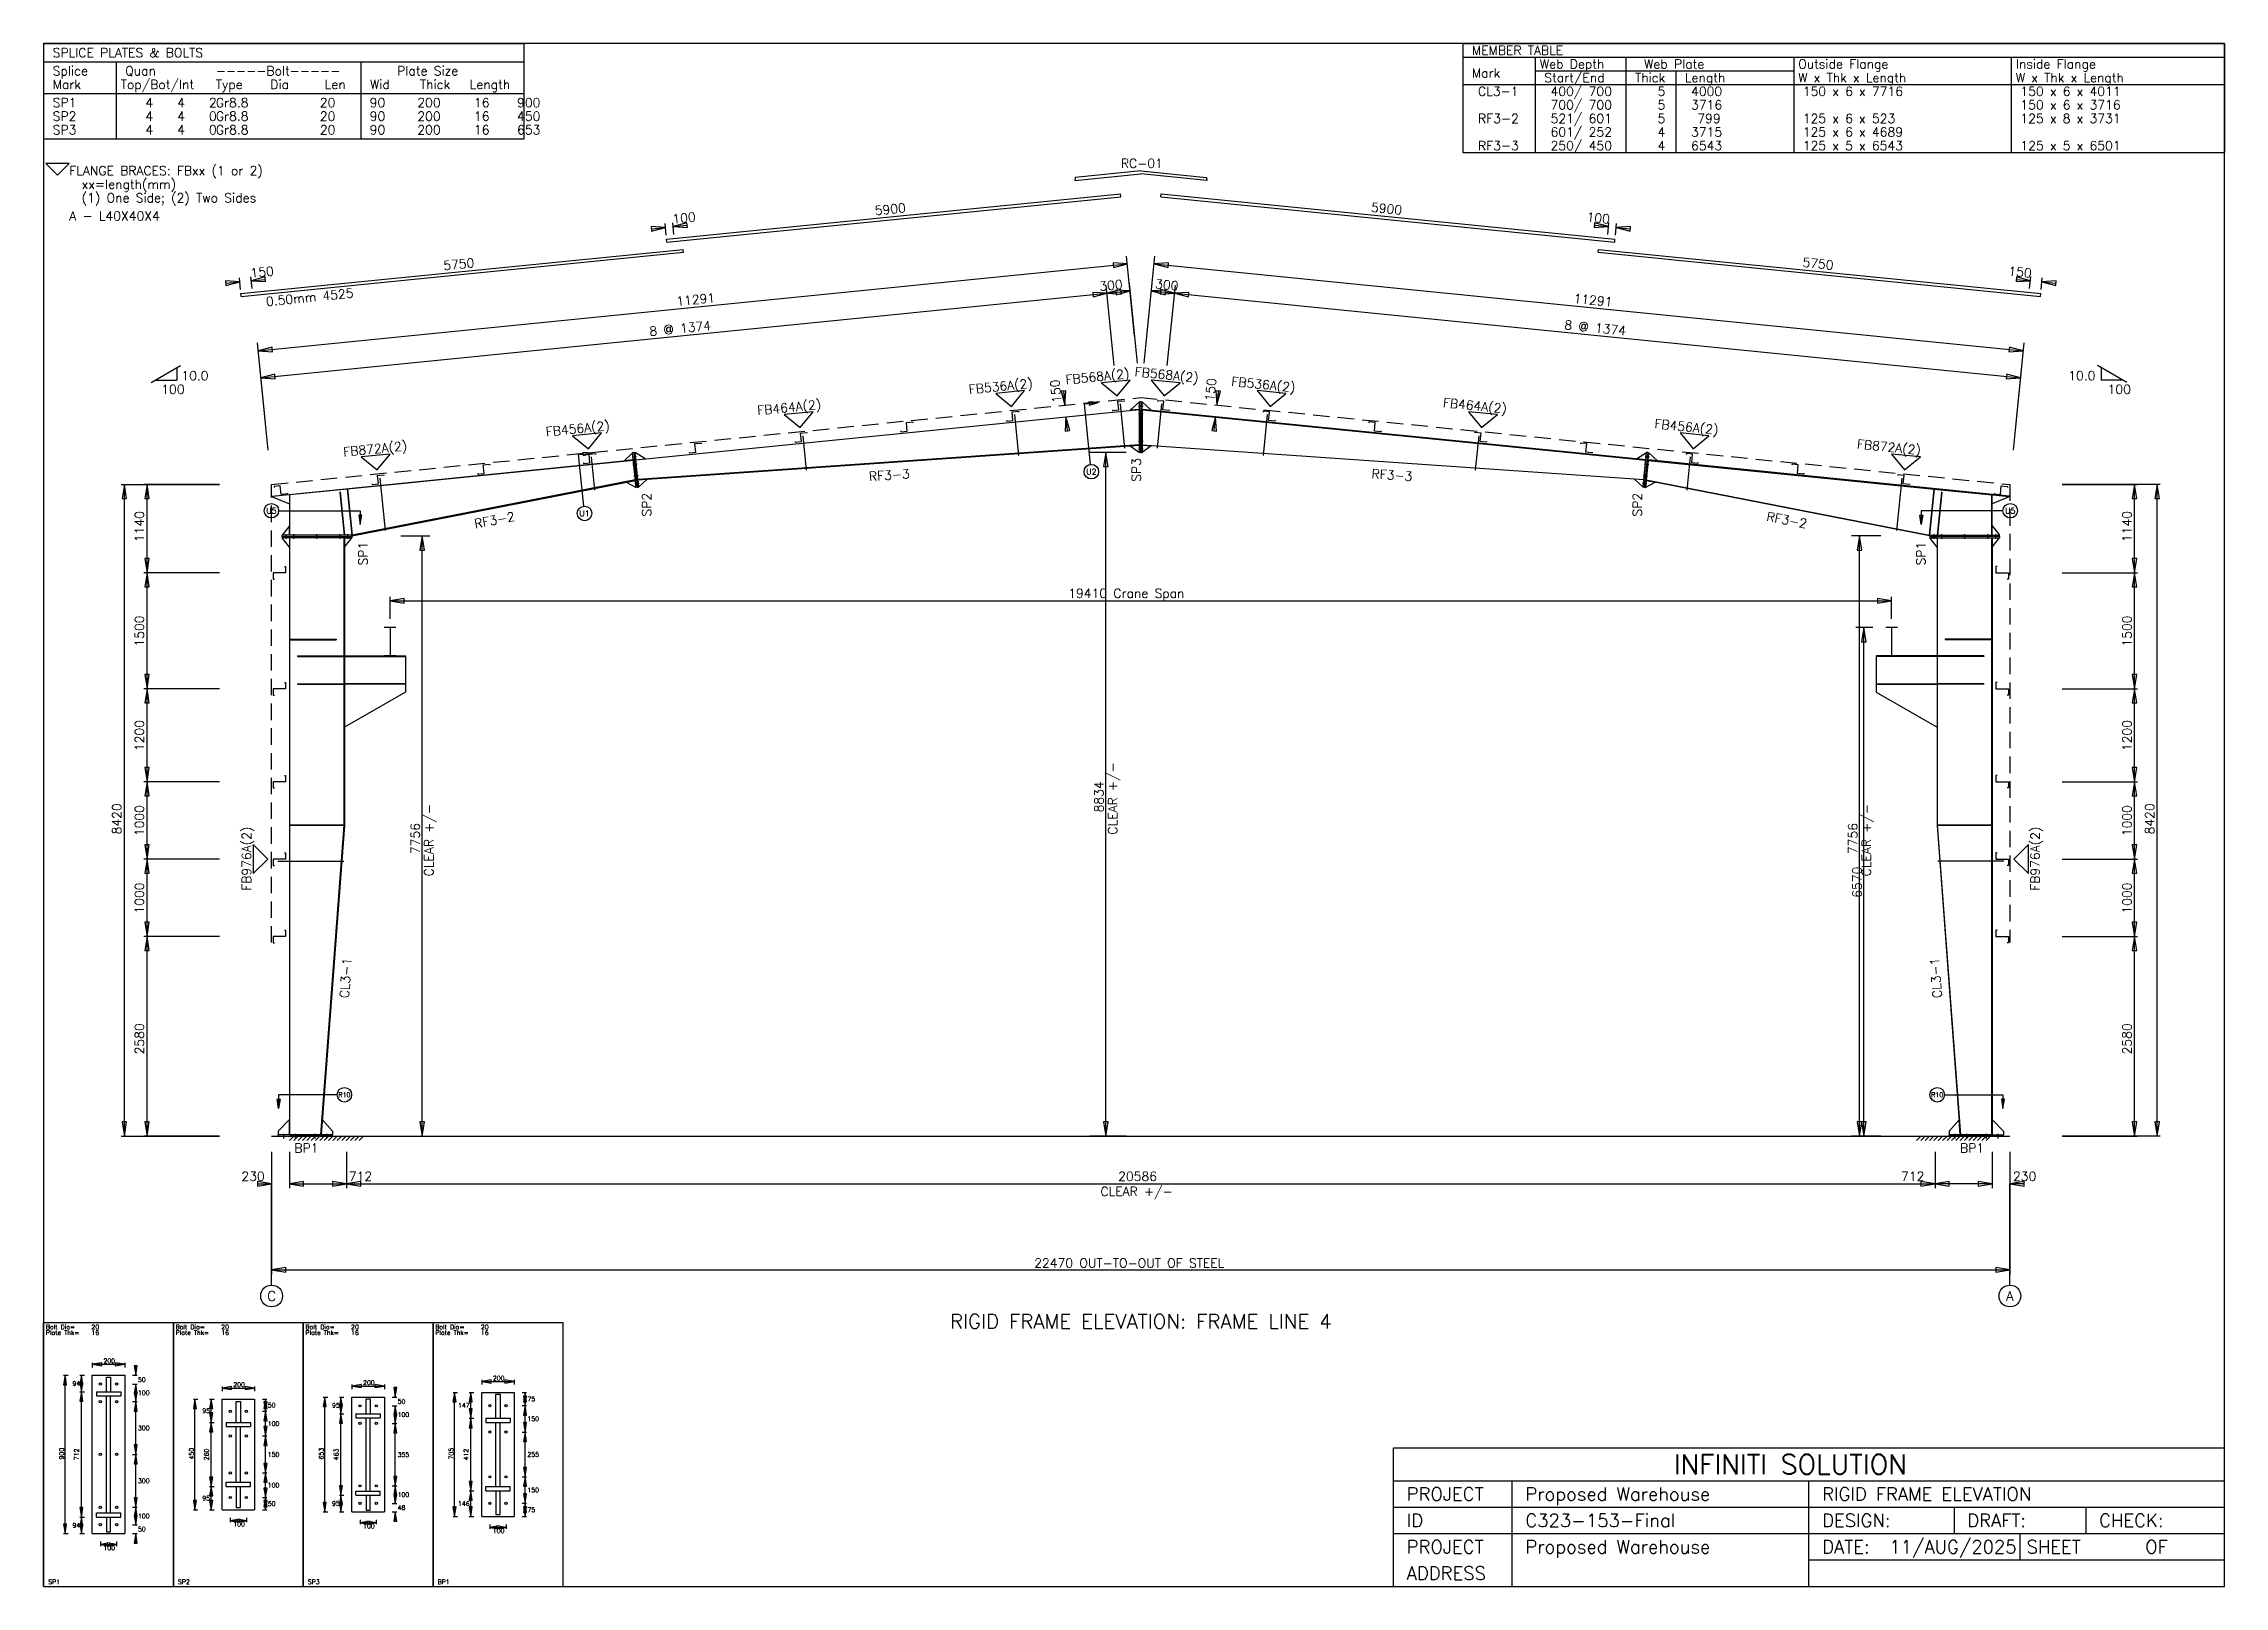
# Model space of a CAD drawing. Extents: x 0 to 28190, y 0 to 19934.
import ezdxf
from ezdxf.enums import TextEntityAlignment as Align

# ---------------------------------------------------------------- set-up
doc = ezdxf.new("R2010")
doc.units = 0
doc.linetypes.add('CONTIN', pattern=[0])
doc.linetypes.add('DASHED', pattern=[319.6, 213.1, -106.5])
doc.layers.get('0').update_dxf_attribs({"linetype": 'CONTIN'})
for name, color, linetype in [('1', 7, 'CONTIN'), ('10', 10, 'CONTIN'), ('11', 7, 'CONTIN'), ('12', 6, 'CONTIN'), ('13', 1, 'CONTIN'), ('14', 7, 'CONTIN'), ('15', 7, 'CONTIN'), ('2', 6, 'CONTIN'), ('22', 7, 'CONTIN'), ('26', 7, 'CONTIN'), ('3', 7, 'CONTIN'), ('5', 5, 'DASHED'), ('7', 7, 'CONTIN')]:
    doc.layers.add(name, color=color, linetype=linetype)
doc.styles.add('SIMPLEX', font='SIMPLEX')

msp = doc.modelspace()

# ---------------------------------------------------------------- texts
at = {"layer": '14', "style": 'SIMPLEX'}
for s, height, p in [('INFINITI SOLUTION', 255.719513, (21072.0273, 1449.07727)), ('PROJECT', 170.479691, (17619.8125, 1108.11792)), ('Proposed Warehouse', 170.479691, (19154.1289, 1108.11792)), ('RIGID FRAME ELEVATION', 170.479691, (22989.9238, 1108.11792)), ('ID', 170.479691, (17619.8125, 767.158569)), ('C323-153-Final', 170.479691, (19154.1289, 767.158569)), ('DESIGN:', 170.479691, (22989.9238, 767.158569)), ('DRAFT:', 170.479691, (24865.1992, 767.158569)), ('CHECK:', 170.479691, (26569.9961, 767.158569)), ('PROJECT', 170.479691, (17619.8125, 426.199219)), ('Proposed Warehouse', 170.479691, (19154.1289, 426.199219)), ('DATE:', 170.479691, (22989.9238, 426.199219)), ('11/AUG/2025', 170.479691, (23859.3691, 426.199219)), ('SHEET', 170.479691, (25632.3574, 426.199219)), ('OF', 170.479691, (27166.6758, 426.199219)), ('ADDRESS', 170.479691, (17619.8125, 85.239845))]:
    msp.add_text(s, height=height, dxfattribs=at).set_placement(p)

# ---------------------------------------------------------------- blocks, each defined once
blk = doc.blocks.new('ARROWF')
for p, q in [((0, 0), (-183, 30)), ((-183, 30), (-183, -30)), ((-183, -30), (0, 0))]:
    blk.add_line(p, q)
blk = doc.blocks.new('EPBLK1')
for p, q in [((0, 0), (0, 1704.79675)), ((0, 1704.79675), (838.974854, 1704.79675)), ((838.974854, 1704.79675), (838.974854, 0)), ((314.61557, 340.959381), (314.61557, 1363.83765)), ((314.61557, 1363.83765), (524.359253, 1363.83765)), ((406.168671, 1257.00354), (406.168671, 1352.29028)), ((406.168671, 1352.29028), (432.806122, 1352.29028)), ((432.806122, 1352.29028), (432.806122, 1257.00354)), ((524.359253, 1363.83765), (524.359253, 340.959381)), ((340.833557, 1257.00354), (498.141327, 1257.00354)), ((340.833557, 1257.00354), (340.833557, 1230.36609)), ((340.833557, 1230.36609), (498.141327, 1230.36609)), ((406.168671, 474.430878), (406.168671, 1230.36609)), ((432.806122, 474.430878), (432.806122, 1230.36609)), ((498.141327, 1257.00354), (498.141327, 1230.36609)), ((340.833557, 474.430878), (498.141327, 474.430878)), ((340.833557, 447.793396), (340.833557, 474.430878)), ((340.833557, 447.793396), (498.141327, 447.793396)), ((406.168671, 447.793243), (406.168671, 352.506531)), ((432.806122, 352.506531), (432.806122, 447.793243)), ((498.141327, 447.793396), (498.141327, 474.430878)), ((314.61557, 340.959381), (524.359253, 340.959381)), ((406.168671, 352.506531), (432.806122, 352.506531)), ((0, 0), (838.974854, 0))]:
    blk.add_line(p, q)
for centre in [(367.051514, 1307.01086), (471.92337, 1307.01086), (367.051514, 1193.35779), (471.92337, 1193.35779), (367.051514, 852.398438), (471.92337, 852.398438), (367.051514, 511.439026), (471.92337, 511.439026), (367.051514, 397.785889), (471.92337, 397.785889)]:
    blk.add_circle(centre, 7.325299)
at = {"layer": '2'}
for p, q in [((314.61557, 1444.28259), (314.61557, 1414.98132)), ((314.61557, 1434.5155), (524.359253, 1434.5155)), ((524.359253, 1444.28259), (524.359253, 1414.98132)), ((595.037292, 1363.83765), (595.037292, 1422.38123)), ((129.041336, 1363.83765), (158.342529, 1363.83765)), ((138.808395, 340.959381), (138.808395, 1363.83765)), ((234.170486, 1363.83765), (263.47168, 1363.83765)), ((243.937546, 1257.00354), (243.937546, 1363.83765)), ((575.503174, 1363.83765), (604.804382, 1363.83765)), ((575.503174, 1307.01086), (604.804382, 1307.01086)), ((575.503174, 1307.01086), (604.804382, 1307.01086)), ((595.037292, 1193.35779), (595.037292, 1307.01086)), ((595.037292, 1248.46704), (595.037292, 1307.01086)), ((234.170486, 1257.00354), (263.47168, 1257.00354)), ((234.170486, 1257.00354), (263.47168, 1257.00354)), ((243.937546, 447.793335), (243.937546, 1257.00354)), ((575.503174, 1193.35779), (604.804382, 1193.35779)), ((575.503174, 1193.35779), (604.804382, 1193.35779)), ((595.037292, 852.398438), (595.037292, 1193.35779)), ((575.503174, 852.398438), (604.804382, 852.398438)), ((575.503174, 852.398438), (604.804382, 852.398438)), ((595.037292, 511.439026), (595.037292, 852.398438)), ((234.170486, 447.793335), (263.47168, 447.793335)), ((234.170486, 447.793335), (263.47168, 447.793335)), ((243.937546, 340.959381), (243.937546, 447.793335)), ((575.503174, 511.439026), (604.804382, 511.439026)), ((575.503174, 511.439026), (604.804382, 511.439026)), ((595.037292, 397.785889), (595.037292, 511.439026)), ((595.037292, 397.785889), (595.037292, 456.329681)), ((129.041336, 340.959381), (158.342529, 340.959381)), ((234.170486, 340.959381), (263.47168, 340.959381)), ((367.051514, 289.81546), (367.051514, 260.514282)), ((471.923309, 289.81546), (471.923309, 260.514282)), ((575.503174, 397.785889), (604.804382, 397.785889)), ((575.503174, 397.785889), (604.804382, 397.785889)), ((575.503174, 340.959381), (604.804382, 340.959381)), ((595.037292, 282.415588), (595.037292, 340.959381)), ((367.051514, 270.281342), (471.923309, 270.281342))]:
    blk.add_line(p, q, dxfattribs=at)
at = {"layer": '2', "xscale": 0.333, "yscale": 0.333, "zscale": 0.333}
for p, rotation in [((314.61557, 1434.5155), 180), ((595.037292, 1363.83765), 270), ((138.808395, 1363.83765), 90), ((243.937546, 1363.83765), 89.9999847), ((243.937546, 1257.00354), 270), ((595.037292, 1307.01086), 89.9999847), ((595.037292, 1307.01086), 450), ((243.937546, 1257.00354), 89.9999847), ((595.037292, 1193.35779), 89.9999847), ((595.037292, 1193.35779), 270), ((595.037292, 852.398438), 89.9999847), ((595.037292, 852.398438), 270), ((595.037292, 511.439026), 270), ((243.937546, 447.793335), 89.9999847), ((243.937546, 447.793335), 270), ((595.037292, 511.439026), 89.9999847), ((595.037292, 397.785889), 270), ((595.037292, 397.785889), 270), ((138.808395, 340.959381), 270), ((243.937546, 340.959381), 270), ((595.037292, 340.959381), 450), ((367.051514, 270.281342), 180)]:
    blk.add_blockref('ARROWF', p, dxfattribs=dict(at, rotation=rotation))
for p in [(524.359253, 1434.5155), (471.923309, 270.281342)]:
    blk.add_blockref('ARROWF', p, dxfattribs=at)
at = {"layer": '11', "style": 'SIMPLEX'}
for s, p in [('Bolt Dia=', (14.650599, 1660.84509)), ('Plate Thk=', (14.650599, 1624.21851)), ('20', (308.932556, 1660.84509)), ('16', (308.932556, 1624.21851)), ('200', (386.52356, 1441.84082)), ('50', (609.687927, 1320.77368)), ('100', (609.687927, 1235.53381)), ('300', (609.687927, 1008.22742)), ('300', (609.687927, 667.268066)), ('100', (609.687927, 439.961853)), ('50', (609.687927, 354.722015)), ('100', (386.52356, 233.654846)), ('SP1', (29.301197, 14.650599))]:
    blk.add_text(s, height=29.3011971, dxfattribs=at).set_placement(p)
for p in [(236.612244, 1310.42053), (236.612244, 394.376343)]:
    blk.add_text('94', height=29.3011971, dxfattribs=at).set_placement(p, align=Align.MIDDLE_RIGHT)
blk.add_text('900', height=29.3011971, rotation=90, dxfattribs=at).set_placement((131.483093, 819.43457))
blk.add_text('712', height=29.3011971, rotation=90, dxfattribs=at).set_placement((236.612244, 852.398438), align=Align.BOTTOM_CENTER)
blk = doc.blocks.new('EPBLK2')
for p, q in [((0, 0), (0, 1704.79675)), ((0, 1704.79675), (838.974854, 1704.79675)), ((838.974854, 1704.79675), (838.974854, 0)), ((314.61557, 494.391144), (314.61557, 1210.40576)), ((314.61557, 1210.40576), (524.359253, 1210.40576)), ((406.168671, 1059.24707), (406.168671, 1194.23962)), ((406.168671, 1194.23962), (432.806122, 1194.23962)), ((432.806122, 1194.23962), (432.806122, 1059.24707)), ((524.359253, 1210.40576), (524.359253, 494.391144)), ((340.833557, 1059.24707), (498.141327, 1059.24707)), ((340.833557, 1059.24707), (340.833557, 1032.60962)), ((340.833557, 1032.60962), (498.141327, 1032.60962)), ((406.168671, 672.187256), (406.168671, 1032.60962)), ((432.806122, 672.187256), (432.806122, 1032.60962)), ((498.141327, 1059.24707), (498.141327, 1032.60962)), ((340.833557, 672.187256), (498.141327, 672.187256)), ((340.833557, 645.549805), (340.833557, 672.187256)), ((340.833557, 645.549805), (498.141327, 645.549805)), ((406.168671, 645.549683), (406.168671, 510.557159)), ((432.806122, 510.557159), (432.806122, 645.549683)), ((498.141327, 645.549805), (498.141327, 672.187256)), ((314.61557, 494.391144), (524.359253, 494.391144)), ((406.168671, 510.557159), (432.806122, 510.557159)), ((0, 0), (838.974854, 0))]:
    blk.add_line(p, q)
for centre in [(367.051514, 1130.84863), (471.92337, 1130.84863), (367.051514, 971.734253), (471.92337, 971.734253), (367.051514, 733.062683), (471.92337, 733.062683), (367.051514, 573.948364), (471.92337, 573.948364)]:
    blk.add_circle(centre, 7.325299)
at = {"layer": '2'}
for p, q in [((314.61557, 1290.85083), (314.61557, 1261.54968)), ((314.61557, 1281.08374), (524.359253, 1281.08374)), ((524.359253, 1290.85083), (524.359253, 1261.54968)), ((129.041336, 1210.40576), (158.342529, 1210.40576)), ((138.808395, 494.391144), (138.808395, 1210.40576)), ((234.170486, 1210.40576), (263.47168, 1210.40576)), ((243.937546, 1059.24719), (243.937546, 1210.40576)), ((575.503174, 1210.40576), (604.804382, 1210.40576)), ((575.503174, 1130.84863), (604.804382, 1130.84863)), ((575.503174, 1130.84863), (604.804382, 1130.84863)), ((595.037292, 1130.84863), (595.037292, 1210.40576)), ((595.037292, 971.734253), (595.037292, 1130.84863)), ((234.170486, 1059.24719), (263.47168, 1059.24719)), ((234.170486, 1059.24719), (263.47168, 1059.24719)), ((243.937546, 645.549805), (243.937546, 1059.24719)), ((575.503174, 971.734253), (604.804382, 971.734253)), ((575.503174, 971.734253), (604.804382, 971.734253)), ((595.037292, 733.062683), (595.037292, 971.734253)), ((575.503174, 733.062683), (604.804382, 733.062683)), ((575.503174, 733.062683), (604.804382, 733.062683)), ((595.037292, 573.948364), (595.037292, 733.062683)), ((234.170486, 645.549805), (263.47168, 645.549805)), ((234.170486, 645.549805), (263.47168, 645.549805)), ((243.937546, 494.391144), (243.937546, 645.549805)), ((575.503174, 573.948364), (604.804382, 573.948364)), ((575.503174, 573.948364), (604.804382, 573.948364)), ((595.037292, 494.391144), (595.037292, 573.948364)), ((129.041336, 494.391144), (158.342529, 494.391144)), ((234.170486, 494.391144), (263.47168, 494.391144)), ((367.051514, 443.247223), (367.051514, 413.945984)), ((367.051514, 423.713074), (471.923309, 423.713074)), ((471.923309, 443.247223), (471.923309, 413.945984)), ((575.503174, 494.391144), (604.804382, 494.391144))]:
    blk.add_line(p, q, dxfattribs=at)
at = {"layer": '2', "xscale": 0.333, "yscale": 0.333, "zscale": 0.333}
for p, rotation in [((314.61557, 1281.08374), 180), ((138.808395, 1210.40576), 90), ((243.937546, 1210.40576), 89.9999847), ((595.037292, 1210.40576), 89.9999847), ((595.037292, 1130.84863), 89.9999847), ((595.037292, 1130.84863), 270), ((243.937546, 1059.24719), 89.9999847), ((243.937546, 1059.24719), 270), ((595.037292, 971.734253), 270), ((595.037292, 971.734253), 89.9999847), ((243.937546, 645.549805), 270), ((595.037292, 733.062683), 89.9999847), ((595.037292, 733.062683), 270), ((243.937546, 645.549805), 89.9999847), ((595.037292, 573.948364), 89.9999847), ((595.037292, 573.948364), 270), ((138.808395, 494.391144), 270), ((243.937546, 494.391144), 270), ((367.051514, 423.713074), 180), ((595.037292, 494.391144), 270)]:
    blk.add_blockref('ARROWF', p, dxfattribs=dict(at, rotation=rotation))
for p in [(524.359253, 1281.08374), (471.923309, 423.713074)]:
    blk.add_blockref('ARROWF', p, dxfattribs=at)
at = {"layer": '11', "style": 'SIMPLEX'}
for s, p in [('Bolt Dia=', (14.650599, 1660.84509)), ('Plate Thk=', (14.650599, 1624.21851)), ('20', (308.932556, 1660.84509)), ('16', (308.932556, 1624.21851)), ('200', (386.52356, 1288.40918)), ('50', (609.687927, 1155.97656)), ('100', (609.687927, 1036.64087)), ('150', (609.687927, 837.747986)), ('100', (609.687927, 638.854919)), ('50', (609.687927, 519.519104)), ('100', (386.52356, 387.086609)), ('SP2', (29.301197, 14.650599))]:
    blk.add_text(s, height=29.3011971, dxfattribs=at).set_placement(p)
for p in [(236.612244, 1134.82642), (236.612244, 569.970459)]:
    blk.add_text('95', height=29.3011971, dxfattribs=at).set_placement(p, align=Align.MIDDLE_RIGHT)
blk.add_text('450', height=29.3011971, rotation=90, dxfattribs=at).set_placement((131.483093, 819.43457))
blk.add_text('260', height=29.3011971, rotation=90, dxfattribs=at).set_placement((236.612244, 852.398438), align=Align.BOTTOM_CENTER)
blk = doc.blocks.new('EPBLK3')
for p, q in [((0, 0), (0, 1704.79675)), ((0, 1704.79675), (838.974854, 1704.79675)), ((838.974854, 1704.79675), (838.974854, 0)), ((314.61557, 481.46875), (314.61557, 1223.32825)), ((314.61557, 1223.32825), (524.359253, 1223.32825)), ((406.168671, 1115.39185), (406.168671, 1211.78101)), ((406.168671, 1211.78101), (432.806122, 1211.78101)), ((432.806122, 1211.78101), (432.806122, 1115.39185)), ((524.359253, 1223.32825), (524.359253, 481.46875)), ((340.833557, 1115.39185), (498.141327, 1115.39185)), ((340.833557, 1115.39185), (340.833557, 1088.75452)), ((340.833557, 1088.75452), (498.141327, 1088.75452)), ((406.168671, 616.065369), (406.168671, 1088.75452)), ((432.806122, 616.065369), (432.806122, 1088.75452)), ((498.141327, 1115.39185), (498.141327, 1088.75452)), ((340.833557, 616.065369), (498.141327, 616.065369)), ((340.833557, 589.427856), (340.833557, 616.065369)), ((340.833557, 589.427856), (498.141327, 589.427856)), ((406.168671, 589.427979), (406.168671, 493.01593)), ((432.806122, 493.01593), (432.806122, 589.427979)), ((498.141327, 589.427856), (498.141327, 616.065369)), ((314.61557, 481.46875), (524.359253, 481.46875)), ((406.168671, 493.01593), (432.806122, 493.01593)), ((0, 0), (838.974854, 0))]:
    blk.add_line(p, q)
for centre in [(367.051514, 1166.50171), (471.92337, 1166.50171), (367.051514, 1052.84851), (471.92337, 1052.84851), (367.051514, 649.379944), (471.92337, 649.379944), (367.051514, 535.726807), (471.92337, 535.726807)]:
    blk.add_circle(centre, 7.325299)
at = {"layer": '2'}
for p, q in [((314.61557, 1303.77332), (314.61557, 1274.47205)), ((314.61557, 1294.00623), (524.359253, 1294.00623)), ((524.359253, 1303.77332), (524.359253, 1274.47205)), ((595.037292, 1223.32825), (595.037292, 1281.87207)), ((129.041336, 1223.32825), (158.342529, 1223.32825)), ((138.808395, 481.46875), (138.808395, 1223.32825)), ((234.170486, 1223.32825), (263.47168, 1223.32825)), ((243.937546, 1115.39185), (243.937546, 1223.32825)), ((575.503174, 1223.32825), (604.804382, 1223.32825)), ((575.503174, 1166.50171), (604.804382, 1166.50171)), ((575.503174, 1166.50171), (604.804382, 1166.50171)), ((595.037292, 1052.84851), (595.037292, 1166.50171)), ((595.037292, 1107.95789), (595.037292, 1166.50171)), ((234.170486, 1115.39185), (263.47168, 1115.39185)), ((234.170486, 1115.39185), (263.47168, 1115.39185)), ((243.937546, 589.427917), (243.937546, 1115.39185)), ((575.503174, 1052.84851), (604.804382, 1052.84851)), ((575.503174, 1052.84851), (604.804382, 1052.84851)), ((595.037292, 649.379944), (595.037292, 1052.84851)), ((234.170486, 589.427917), (263.47168, 589.427917)), ((234.170486, 589.427917), (263.47168, 589.427917)), ((243.937546, 481.46875), (243.937546, 589.427917)), ((575.503174, 649.379944), (604.804382, 649.379944)), ((575.503174, 649.379944), (604.804382, 649.379944)), ((595.037292, 535.726807), (595.037292, 649.379944)), ((595.037292, 535.726807), (595.037292, 594.270569)), ((129.041336, 481.46875), (158.342529, 481.46875)), ((234.170486, 481.46875), (263.47168, 481.46875)), ((367.051514, 430.324829), (367.051514, 401.023651)), ((471.923309, 430.324829), (471.923309, 401.023651)), ((575.503174, 535.726807), (604.804382, 535.726807)), ((575.503174, 535.726807), (604.804382, 535.726807)), ((575.503174, 481.46875), (604.804382, 481.46875)), ((595.037292, 422.924957), (595.037292, 481.46875)), ((367.051514, 410.79071), (471.923309, 410.79071))]:
    blk.add_line(p, q, dxfattribs=at)
at = {"layer": '2', "xscale": 0.333, "yscale": 0.333, "zscale": 0.333}
for p, rotation in [((314.61557, 1294.00623), 180), ((595.037292, 1223.32825), 270), ((138.808395, 1223.32825), 90), ((243.937546, 1223.32825), 89.9999847), ((243.937546, 1115.39185), 270), ((595.037292, 1166.50171), 89.9999847), ((595.037292, 1166.50171), 450), ((243.937546, 1115.39185), 89.9999847), ((595.037292, 1052.84851), 89.9999847), ((595.037292, 1052.84851), 270), ((595.037292, 649.379944), 270), ((243.937546, 589.427917), 89.9999847), ((243.937546, 589.427917), 270), ((595.037292, 649.379944), 89.9999847), ((595.037292, 535.726807), 270), ((595.037292, 535.726807), 270), ((138.808395, 481.46875), 270), ((243.937546, 481.46875), 270), ((595.037292, 481.46875), 450), ((367.051514, 410.79071), 180)]:
    blk.add_blockref('ARROWF', p, dxfattribs=dict(at, rotation=rotation))
for p in [(524.359253, 1294.00623), (471.923309, 410.79071)]:
    blk.add_blockref('ARROWF', p, dxfattribs=at)
at = {"layer": '11', "style": 'SIMPLEX'}
for s, p in [('Bolt Dia=', (14.650599, 1660.84509)), ('Plate Thk=', (14.650599, 1624.21851)), ('20', (308.932556, 1660.84509)), ('16', (308.932556, 1624.21851)), ('200', (386.52356, 1301.33154)), ('50', (609.687927, 1180.2644)), ('100', (609.687927, 1095.02454)), ('355', (609.687927, 836.463684)), ('100', (609.687927, 577.902771)), ('48', (609.687927, 493.947174)), ('100', (386.52356, 374.164215)), ('SP3', (29.301197, 14.650599))]:
    blk.add_text(s, height=29.3011971, dxfattribs=at).set_placement(p)
for p in [(236.612244, 1169.35999), (236.612244, 535.448303)]:
    blk.add_text('95', height=29.3011971, dxfattribs=at).set_placement(p, align=Align.MIDDLE_RIGHT)
blk.add_text('653', height=29.3011971, rotation=90, dxfattribs=at).set_placement((131.483093, 819.434631))
blk.add_text('463', height=29.3011971, rotation=90, dxfattribs=at).set_placement((236.612244, 852.409851), align=Align.BOTTOM_CENTER)
blk = doc.blocks.new('EPBLK4')
for p, q in [((0, 0), (0, 1704.79675)), ((0, 1704.79675), (838.974854, 1704.79675)), ((838.974854, 1704.79675), (838.974854, 0)), ((314.61557, 451.87915), (314.61557, 1252.91772)), ((314.61557, 1252.91772), (524.359253, 1252.91772)), ((406.168671, 1085.84753), (406.168671, 1241.37048)), ((406.168671, 1241.37048), (432.806122, 1241.37048)), ((432.806122, 1241.37048), (432.806122, 1085.84753)), ((524.359253, 1252.91772), (524.359253, 451.87915)), ((340.833557, 1085.84753), (498.141327, 1085.84753)), ((340.833557, 1085.84753), (340.833557, 1059.21008)), ((340.833557, 1059.21008), (498.141327, 1059.21008)), ((406.168671, 644.211548), (406.168671, 1059.21008)), ((432.806122, 644.211548), (432.806122, 1059.21008)), ((498.141327, 1085.84753), (498.141327, 1059.21008)), ((340.833557, 644.211548), (498.141327, 644.211548)), ((340.833557, 617.574097), (340.833557, 644.211548)), ((340.833557, 617.574097), (498.141327, 617.574097)), ((406.168671, 617.573975), (406.168671, 463.4263)), ((432.806122, 463.4263), (432.806122, 617.573975)), ((498.141327, 617.574097), (498.141327, 644.211548)), ((314.61557, 451.87915), (524.359253, 451.87915)), ((406.168671, 463.4263), (432.806122, 463.4263)), ((0, 0), (838.974854, 0))]:
    blk.add_line(p, q)
for centre in [(367.051514, 1167.67798), (471.92337, 1167.67798), (367.051514, 997.198242), (471.92337, 997.198242), (367.051514, 707.598694), (471.92337, 707.598694), (367.051514, 537.119019), (471.92337, 537.119019)]:
    blk.add_circle(centre, 7.325299)
at = {"layer": '2'}
for p, q in [((314.61557, 1333.36279), (314.61557, 1304.06152)), ((314.61557, 1323.5957), (524.359253, 1323.5957)), ((524.359253, 1333.36279), (524.359253, 1304.06152)), ((129.041336, 1252.91772), (158.342529, 1252.91772)), ((138.808395, 451.87915), (138.808395, 1252.91772)), ((234.170486, 1252.91772), (263.47168, 1252.91772)), ((243.937546, 1085.84766), (243.937546, 1252.91772)), ((575.503174, 1252.91772), (604.804382, 1252.91772)), ((575.503174, 1167.67798), (604.804382, 1167.67798)), ((575.503174, 1167.67798), (604.804382, 1167.67798)), ((595.037292, 1167.67798), (595.037292, 1252.91772)), ((595.037292, 997.198242), (595.037292, 1167.67798)), ((234.170486, 1085.84766), (263.47168, 1085.84766)), ((234.170486, 1085.84766), (263.47168, 1085.84766)), ((243.937546, 617.574097), (243.937546, 1085.84766)), ((575.503174, 997.198242), (604.804382, 997.198242)), ((575.503174, 997.198242), (604.804382, 997.198242)), ((595.037292, 707.598694), (595.037292, 997.198242)), ((575.503174, 707.598694), (604.804382, 707.598694)), ((575.503174, 707.598694), (604.804382, 707.598694)), ((595.037292, 537.119019), (595.037292, 707.598694)), ((234.170486, 617.574097), (263.47168, 617.574097)), ((234.170486, 617.574097), (263.47168, 617.574097)), ((243.937546, 451.87915), (243.937546, 617.574097)), ((129.041336, 451.87915), (158.342529, 451.87915)), ((234.170486, 451.87915), (263.47168, 451.87915)), ((575.503174, 537.119019), (604.804382, 537.119019)), ((575.503174, 537.119019), (604.804382, 537.119019)), ((575.503174, 451.87915), (604.804382, 451.87915)), ((595.037292, 451.87915), (595.037292, 537.119019)), ((367.051514, 400.73526), (367.051514, 371.434052)), ((367.051514, 381.201111), (471.923309, 381.201111)), ((471.923309, 400.73526), (471.923309, 371.434052))]:
    blk.add_line(p, q, dxfattribs=at)
at = {"layer": '2', "xscale": 0.333, "yscale": 0.333, "zscale": 0.333}
for p, rotation in [((314.61557, 1323.5957), 180), ((138.808395, 1252.91772), 90), ((243.937546, 1252.91772), 89.9999847), ((243.937546, 1085.84766), 270), ((595.037292, 1252.91772), 89.9999847), ((595.037292, 1167.67798), 89.9999847), ((595.037292, 1167.67798), 270), ((243.937546, 1085.84766), 89.9999847), ((595.037292, 997.198242), 89.9999847), ((595.037292, 997.198242), 270), ((595.037292, 707.598694), 89.9999847), ((595.037292, 707.598694), 270), ((243.937546, 617.574097), 89.9999847), ((243.937546, 617.574097), 270), ((595.037292, 537.119019), 270), ((138.808395, 451.87915), 270), ((243.937546, 451.87915), 270), ((595.037292, 537.119019), 89.9999847), ((595.037292, 451.87915), 270), ((367.051514, 381.201111), 180)]:
    blk.add_blockref('ARROWF', p, dxfattribs=dict(at, rotation=rotation))
for p in [(524.359253, 1323.5957), (471.923309, 381.201111)]:
    blk.add_blockref('ARROWF', p, dxfattribs=at)
at = {"layer": '11', "style": 'SIMPLEX'}
for s, p in [('Bolt Dia=', (14.650599, 1660.84509)), ('Plate Thk=', (14.650599, 1624.21851)), ('20', (308.932556, 1660.84509)), ('16', (308.932556, 1624.21851)), ('200', (386.52356, 1330.92102)), ('75', (609.687927, 1195.64722)), ('150', (609.687927, 1067.78748)), ('255', (609.687927, 837.747864)), ('150', (609.687927, 607.708252)), ('75', (609.687927, 479.84848)), ('100', (386.52356, 344.574616)), ('BP1', (29.301197, 14.650599))]:
    blk.add_text(s, height=29.3011971, dxfattribs=at).set_placement(p)
for s, p in [('147', (236.612244, 1169.38269)), ('146', (236.612244, 534.726624))]:
    blk.add_text(s, height=29.3011971, dxfattribs=at).set_placement(p, align=Align.MIDDLE_RIGHT)
blk.add_text('705', height=29.3011971, rotation=90, dxfattribs=at).set_placement((131.483093, 819.43457))
blk.add_text('412', height=29.3011971, rotation=90, dxfattribs=at).set_placement((236.612244, 851.710876), align=Align.BOTTOM_CENTER)
blk = doc.blocks.new('WSECTN')
for p, q in [((-76.2, 25.4), (76.2, 25.4)), ((0, 0), (0, 25.4)), ((-76.2, 0), (76.2, 0))]:
    blk.add_line(p, q)
blk = doc.blocks.new('ZCOL')
for p, q in [((10.2, 0), (0, 0)), ((0, 0), (0, -25.4)), ((10.2, -2.5), (10.2, 0)), ((-10.2, -25.4), (-10.2, -22.9)), ((0, -25.4), (-10.2, -25.4))]:
    blk.add_line(p, q)
blk = doc.blocks.new('MARKER')
for p, q in [((187.527664, 187.527664), (-187.52766, 187.527664)), ((-187.52766, 187.527664), (0, 0)), ((0, 0), (187.527664, 187.527664))]:
    blk.add_line(p, q)
blk = doc.blocks.new('CUTFRM')
for p, q in [((0, 0), (0, -25.4)), ((0, -25.4), (-178.15128, -25.4))]:
    blk.add_line(p, q)
blk = doc.blocks.new('ARROWPF')
for p, q in [((0, 0), (-122, 20)), ((-122, 20), (-122, -20)), ((-122, -20), (0, 0))]:
    blk.add_line(p, q)
blk = doc.blocks.new('FRAME3')
at = {"layer": '1'}
for p, q in [((10383.04, 12348.2861), (11235, 12433.4824)), ((11235, 12471.0137), (10386.832, 12386.1973)), ((11235, 12471.0137), (12083.1689, 12386.1973)), ((12086.96, 12348.2861), (11235, 12433.4824)), ((5105.4082, 11590.0254), (10971.6504, 12176.6484)), ((5109.19873, 11552.1143), (10975.4414, 12138.7383)), ((10386.832, 12386.1973), (10383.04, 12348.2861)), ((10975.4414, 12138.7383), (10971.6504, 12176.6484)), ((11494.5234, 12138.7422), (11498.3154, 12176.6523)), ((11494.5234, 12138.7422), (17360.7656, 11552.1172)), ((11498.3154, 12176.6523), (17364.5566, 11590.0283)), ((12083.1689, 12386.1973), (12086.96, 12348.2861)), ((5109.19873, 11552.1143), (5105.4082, 11590.0254)), ((17360.7656, 11552.1172), (17364.5566, 11590.0283)), ((-397.40649, 10886.583), (5319.58008, 11458.2822)), ((-393.61539, 10848.6729), (5323.37109, 11420.3711)), ((5323.37109, 11420.3711), (5319.58008, 11458.2822)), ((17146.5957, 11420.375), (17150.3867, 11458.2861)), ((17146.5957, 11420.375), (22863.6172, 10848.6729)), ((17150.3867, 11458.2861), (22867.4082, 10886.583)), ((-393.61539, 10848.6729), (-397.40649, 10886.583)), ((22863.6172, 10848.6729), (22867.4082, 10886.583)), ((4707.62012, 8739.00879), (11218.5029, 9390.09766)), ((11219, 9385.12109), (4708.11816, 8734.03418)), ((11219, 9385.12109), (4708.11816, 8734.03418)), ((9600.53223, 9323.34277), (9653.58008, 8792.86719)), ((10967.5137, 9460.04004), (11024.75, 8887.67969)), ((11099.001, 9378.14648), (11219, 9486.77344)), ((11219, 9390.14648), (11099.001, 9378.14648)), ((11206.3008, 9436.72266), (11263.7002, 9436.72266)), ((11206.3008, 9436.72266), (11263.7002, 9436.72266)), ((11206.3008, 9336.72266), (11263.7002, 9336.72266)), ((11206.3008, 9336.72266), (11263.7002, 9336.72266)), ((11219, 9385.12109), (11218.5029, 9390.09766)), ((11219, 9486.77344), (11219, 9486.77344)), ((11219, 9390.14648), (11219, 9486.77344)), ((11219, 8833.98047), (11219, 9486.72266)), ((11235, 9486.72266), (11219, 9486.72266)), ((11219, 9385.12109), (11219, 8932.87598)), ((11235, 9486.72266), (11235, 8833.98047)), ((11235, 9486.72266), (11235, 8833.98047)), ((11235, 9486.72266), (11251, 9486.72266)), ((11371, 9378.14648), (11251, 9486.77344)), ((11251, 9486.77344), (11251, 9486.77344)), ((11251, 9390.14648), (11251, 9486.77344)), ((11251, 8833.98047), (11251, 9486.72266)), ((11251, 9390.14648), (11371, 9378.14648)), ((11251, 9385.12109), (11251.4971, 9390.09766)), ((11251, 9385.12109), (11251, 8932.87598)), ((11251, 9385.12109), (17761.8477, 8734.03711)), ((11251, 9385.12109), (17761.8477, 8734.03711)), ((17762.3457, 8739.01172), (11251.4971, 9390.09766)), ((11502.4512, 9460.04395), (11445.2148, 8887.68262)), ((12869.5332, 9323.33594), (12816.4854, 8792.8623)), ((6866.36816, 9049.92578), (6911.0376, 8603.22754)), ((15603.5947, 9049.92969), (15558.9268, 8603.23047)), ((4132.20557, 8776.50879), (4175.15234, 8347.03516)), ((4556.2749, 8724.87988), (4666.32617, 8830.35352)), ((4658.66504, 8779.33887), (4715.77881, 8785.0498)), ((4658.66504, 8779.33887), (4715.77881, 8785.0498)), ((4682.24707, 8831.94629), (4666.32617, 8830.35352)), ((4711.10303, 8382.58691), (4666.32617, 8830.35352)), ((4666.32617, 8830.35352), (4666.32617, 8830.35352)), ((4675.6792, 8736.82031), (4666.32617, 8830.35352)), ((4682.24707, 8831.94629), (4698.16699, 8833.53809)), ((4682.24707, 8831.94629), (4727.02393, 8384.17871)), ((4682.24707, 8831.94629), (4727.02393, 8384.17871)), ((4742.94385, 8385.77051), (4698.16699, 8833.53809)), ((4827.0249, 8750.94922), (4698.16699, 8833.53809)), ((4698.16699, 8833.53809), (4698.16699, 8833.53809)), ((4707.62012, 8739.00879), (4698.16699, 8833.53809)), ((4707.62012, 8739.00879), (4827.0249, 8750.94922)), ((4708.11816, 8734.03418), (4707.62012, 8739.00879)), ((11219, 8932.87598), (4733.04297, 8484.78613)), ((11218.6553, 8932.85156), (4733.1958, 8484.79688)), ((4733.54102, 8479.80859), (11219, 8927.86328)), ((11219, 8927.86328), (11099.001, 8919.57324)), ((11099.001, 8919.57324), (11219, 8833.98047)), ((11206.3008, 8981.72266), (11263.7002, 8981.72266)), ((11206.3008, 8981.72266), (11263.7002, 8981.72266)), ((11206.3008, 8881.72168), (11263.7002, 8881.72168)), ((11206.3008, 8881.72168), (11263.7002, 8881.72168)), ((11218.6553, 8932.85156), (11219, 8927.86328)), ((11219, 8927.86328), (11219, 8833.98047)), ((11235, 8833.98047), (11219, 8833.98047)), ((11219, 8833.98047), (11219, 8833.98047)), ((11235, 8833.98047), (11251, 8833.98047)), ((11251, 8932.87598), (17736.9219, 8484.78906)), ((11251.3447, 8932.85156), (11251, 8927.86328)), ((17736.4238, 8479.81152), (11251, 8927.86328)), ((11251, 8927.86328), (11371, 8919.57324)), ((11251, 8927.86328), (11251, 8833.98047)), ((11371, 8919.57324), (11251, 8833.98047)), ((11251, 8833.98047), (11251, 8833.98047)), ((11251.3447, 8932.85156), (17736.7676, 8484.7998)), ((17642.9395, 8750.95215), (17771.7969, 8833.54004)), ((17762.3457, 8739.01172), (17642.9395, 8750.95215)), ((17727.0215, 8385.77441), (17771.7969, 8833.54004)), ((17787.7168, 8831.94922), (17742.9414, 8384.18066)), ((17787.7168, 8831.94922), (17742.9414, 8384.18066)), ((17754.1836, 8785.05273), (17811.3008, 8779.3418)), ((17754.1836, 8785.05273), (17811.3008, 8779.3418)), ((17758.8613, 8382.58984), (17803.6367, 8830.35742)), ((17761.8477, 8734.03711), (17762.3457, 8739.01172)), ((17762.3457, 8739.01172), (17771.7969, 8833.54004)), ((17787.7168, 8831.94922), (17771.7969, 8833.54004)), ((17771.7969, 8833.54004), (17771.7969, 8833.54004)), ((17787.7168, 8831.94922), (17803.6367, 8830.35742)), ((17794.2832, 8736.82324), (17803.6367, 8830.35742)), ((17913.6895, 8724.88281), (17803.6367, 8830.35742)), ((17803.6367, 8830.35742), (17803.6367, 8830.35742)), ((18337.7598, 8776.5127), (18294.8125, 8347.03906)), ((10, 8270.25195), (4675.68018, 8736.82031)), ((4676.27588, 8730.84863), (10.597, 8264.28125)), ((4676.27588, 8730.84863), (979.247986, 8361.14648)), ((4701.30176, 8480.5957), (1038.99988, 7763.62891)), ((4700.56396, 8480.45117), (1038.99988, 7763.62891)), ((1040.53699, 7755.77783), (4702.10205, 8472.60059)), ((1398.14172, 8503.10352), (1465.78992, 7826.61816)), ((4675.6792, 8736.82031), (4556.2749, 8724.87988)), ((4702.10205, 8472.60059), (4583.81836, 8449.44336)), ((4668.61475, 8679.83496), (4725.72998, 8685.54688)), ((4668.61475, 8679.83496), (4725.72998, 8685.54688)), ((4676.27588, 8730.84863), (4675.68018, 8736.82031)), ((4676.27588, 8730.84863), (4701.30176, 8480.5957)), ((4683.54102, 8530.5791), (4740.65576, 8536.29004)), ((4683.54102, 8530.5791), (4740.65576, 8536.29004)), ((4700.56396, 8480.45117), (4702.10205, 8472.60059)), ((4702.10205, 8472.60059), (4711.10303, 8382.58691)), ((4733.04297, 8484.78613), (4708.11816, 8734.03418)), ((4733.04297, 8484.78613), (4733.04297, 8484.78613)), ((4733.1958, 8484.79688), (4733.54102, 8479.80859)), ((4733.54102, 8479.80859), (4853.31201, 8488.08301)), ((4733.54102, 8479.80859), (4742.94385, 8385.77051)), ((4853.31201, 8488.08301), (4742.94385, 8385.77051)), ((17736.4258, 8479.81152), (17616.6543, 8488.08594)), ((17616.6543, 8488.08594), (17727.0215, 8385.77441)), ((17736.4258, 8479.81152), (17727.0215, 8385.77441)), ((17729.3086, 8536.29395), (17786.4238, 8530.58105)), ((17729.3086, 8536.29395), (17786.4238, 8530.58105)), ((17736.7676, 8484.7998), (17736.4238, 8479.81152)), ((17736.9219, 8484.78906), (17761.8477, 8734.03711)), ((17736.9219, 8484.78906), (17736.9219, 8484.78906)), ((17744.2344, 8685.5498), (17801.3496, 8679.83789)), ((17744.2344, 8685.5498), (17801.3496, 8679.83789)), ((17767.8633, 8472.60352), (17758.8613, 8382.58984)), ((17769.4004, 8480.4541), (17767.8633, 8472.60352)), ((21429.4629, 7755.77783), (17767.8633, 8472.60352)), ((17767.8633, 8472.60352), (17886.1445, 8449.44727)), ((17793.6875, 8730.85254), (17768.6621, 8480.59863)), ((17768.6621, 8480.59863), (21431, 7763.62891)), ((17769.4004, 8480.4541), (21431, 7763.62891)), ((17793.6875, 8730.85254), (17794.2832, 8736.82324)), ((17793.6875, 8730.85254), (21490.752, 8361.14648)), ((17793.6875, 8730.85254), (22459.4043, 8264.28125)), ((22460, 8270.25195), (17794.2832, 8736.82324)), ((17794.2832, 8736.82324), (17913.6895, 8724.88281)), ((21071.9219, 8503.09668), (21004.2734, 7826.60596)), ((229.999985, 8286.22168), (0, 8263.22168)), ((0, 8263.22168), (229.999985, 8171.22217)), ((10.597, 8264.28125), (10, 8270.25195)), ((236, 8286.22168), (229.999985, 8286.22168)), ((229.999985, 8286.22168), (229.999985, 7763.62891)), ((979.247986, 8361.14648), (236, 8286.82227)), ((236, 7763.62891), (236, 8286.82227)), ((236, 7763.62891), (236, 8286.22168)), ((886.262939, 8321.14844), (880.291992, 8320.55176)), ((880.291992, 8320.55176), (936.015015, 7763.33057)), ((886.262939, 8321.14844), (941.984924, 7763.92822)), ((1038.99988, 7763.62891), (979.247986, 8361.14648)), ((979.247986, 8361.14648), (1038.99988, 7763.62891)), ((4583.81836, 8449.44336), (4711.10303, 8382.58691)), ((4693.49072, 8431.07617), (4750.60547, 8436.78711)), ((4693.49072, 8431.07617), (4750.60547, 8436.78711)), ((4727.02393, 8384.17871), (4711.10303, 8382.58691)), ((4711.10303, 8382.58691), (4711.10303, 8382.58691)), ((4727.02393, 8384.17871), (4742.94385, 8385.77051)), ((4742.94385, 8385.77051), (4742.94385, 8385.77051)), ((17719.3594, 8436.79004), (17776.4746, 8431.07813)), ((17719.3594, 8436.79004), (17776.4746, 8431.07813)), ((17742.9414, 8384.18066), (17727.0215, 8385.77441)), ((17727.0215, 8385.77441), (17727.0215, 8385.77441)), ((17742.9414, 8384.18066), (17758.8613, 8382.58984)), ((17886.1445, 8449.44727), (17758.8613, 8382.58984)), ((17758.8613, 8382.58984), (17758.8613, 8382.58984)), ((21431, 7763.62891), (21490.752, 8361.14648)), ((21490.752, 8361.14648), (21431, 7763.62891)), ((21490.752, 8361.14648), (22234, 8286.82227)), ((21583.7363, 8321.14844), (21528.0137, 7763.92822)), ((21589.709, 8320.55176), (21533.9863, 7763.33057)), ((21589.709, 8320.55176), (21583.7363, 8321.14844)), ((22234, 7763.62891), (22234, 8286.82227)), ((22234, 8286.22168), (22234, 7763.62891)), ((22234, 8286.22168), (22240, 8286.22168)), ((22240, 7763.62891), (22240, 8286.22168)), ((22240, 8286.22168), (22470, 8263.22168)), ((22470, 8263.22168), (22240, 8171.22217)), ((22459.4043, 8264.28125), (22460, 8270.25195)), ((229.999985, 7883.62891), (136, 7763.62891)), ((1036, 7763.62891), (136, 7763.62891)), ((136, 7747.62793), (136, 7763.62891)), ((136, 7763.62891), (136, 7763.62891)), ((229.999985, 7763.62891), (136, 7763.62891)), ((136, 7747.62793), (1036, 7747.62793)), ((136, 7747.62793), (136, 7731.62891)), ((136, 7747.62793), (1036, 7747.62793)), ((1036, 7731.62891), (136, 7731.62891)), ((229.999985, 7611.62988), (136, 7731.62891)), ((136, 7731.62891), (136, 7731.62891)), ((229.999985, 7731.62891), (136, 7731.62891)), ((186, 7718.92969), (186, 7776.3291)), ((186, 7718.92969), (186, 7776.3291)), ((229.999985, 7763.62891), (229.999985, 7883.62891)), ((236, 7763.62891), (229.999985, 7763.62891)), ((236, 7731.62891), (229.999985, 7731.62891)), ((229.999985, 7731.62891), (229.999985, 16)), ((229.999985, 7731.62891), (229.999985, 7611.62988)), ((1038.99988, 7763.62891), (236, 7763.62891)), ((936, 7731.62891), (236, 7731.62891)), ((236, 4015.99976), (236, 7731.62891)), ((236, 16), (236, 7731.62891)), ((286, 7718.92969), (286, 7776.3291)), ((286, 7718.92969), (286, 7776.3291)), ((586, 7718.92969), (586, 7776.3291)), ((586, 7718.92969), (586, 7776.3291)), ((886, 7718.92969), (886, 7776.3291)), ((886, 7718.92969), (886, 7776.3291)), ((936, 4015.99976), (936, 7731.62891)), ((936, 7731.62891), (936, 7731.62891)), ((936, 4015.99976), (936, 7731.62891)), ((936, 7731.62891), (941.999939, 7731.62891)), ((941.984924, 7763.92822), (936.015015, 7763.33057)), ((941.999939, 7731.62891), (941.999939, 4015.99976)), ((941.999939, 7731.62891), (941.999939, 7611.62988)), ((941.999939, 7611.62988), (1036, 7731.62891)), ((941.999939, 7731.62891), (1036, 7731.62891)), ((986, 7718.92969), (986, 7776.3291)), ((986, 7718.92969), (986, 7776.3291)), ((1036, 7747.62793), (1036, 7763.62891)), ((1036, 7747.62793), (1036, 7731.62891)), ((1036, 7731.62891), (1036, 7731.62891)), ((1038.99988, 7763.62891), (1038.99988, 7763.62891)), ((1038.99988, 7763.62891), (1038.99988, 7763.62891)), ((1038.99988, 7763.62891), (1040.53699, 7755.77783)), ((21431, 7763.62891), (21429.4629, 7755.77783)), ((21431, 7763.62891), (21431, 7763.62891)), ((21431, 7763.62891), (21431, 7763.62891)), ((21431, 7763.62891), (22234, 7763.62891)), ((21434, 7747.62793), (21434, 7763.62891)), ((21434, 7763.62891), (22334, 7763.62891)), ((22334, 7747.62793), (21434, 7747.62793)), ((22334, 7747.62793), (21434, 7747.62793)), ((21434, 7747.62793), (21434, 7731.62891)), ((21434, 7731.62891), (22334, 7731.62891)), ((21528, 7611.62988), (21434, 7731.62891)), ((21434, 7731.62891), (21434, 7731.62891)), ((21528, 7731.62891), (21434, 7731.62891)), ((21484.002, 7776.3291), (21484.002, 7718.92969)), ((21484.002, 7776.3291), (21484.002, 7718.92969)), ((21534, 7731.62891), (21528, 7731.62891)), ((21528, 7731.62891), (21528, 4015.99976)), ((21528, 7731.62891), (21528, 7611.62988)), ((21533.9863, 7763.33057), (21528.0137, 7763.92822)), ((21534, 4015.99976), (21534, 7731.62891)), ((21534, 7731.62891), (21534, 7731.62891)), ((21534, 7731.62891), (22234, 7731.62891)), ((21534, 4015.99976), (21534, 7731.62891)), ((21584, 7776.3291), (21584, 7718.92969)), ((21584, 7776.3291), (21584, 7718.92969)), ((21884, 7776.3291), (21884, 7718.92969)), ((21884, 7776.3291), (21884, 7718.92969)), ((22184, 7776.3291), (22184, 7718.92969)), ((22184, 7776.3291), (22184, 7718.92969)), ((22234, 7763.62891), (22240, 7763.62891)), ((22234, 4015.99976), (22234, 7731.62891)), ((22234, 16), (22234, 7731.62891)), ((22234, 7731.62891), (22240, 7731.62891)), ((22240, 7763.62891), (22240, 7883.62891)), ((22240, 7883.62891), (22334, 7763.62891)), ((22240, 7763.62891), (22334, 7763.62891)), ((22240, 7731.62891), (22240, 16)), ((22240, 7731.62891), (22240, 7611.62988)), ((22240, 7611.62988), (22334, 7731.62891)), ((22240, 7731.62891), (22334, 7731.62891)), ((22284, 7776.3291), (22284, 7718.92969)), ((22284, 7776.3291), (22284, 7718.92969)), ((22334, 7747.62793), (22334, 7763.62891)), ((22334, 7763.62891), (22334, 7763.62891)), ((22334, 7747.62793), (22334, 7731.62891)), ((22334, 7731.62891), (22334, 7731.62891)), ((236, 6420), (836, 6420)), ((236, 6420), (236, 6414)), ((236, 6414), (836, 6414)), ((336, 6204), (936, 6204)), ((336, 6204), (336, 6198)), ((836, 6420), (836, 6414)), ((936, 6204), (936, 6198)), ((941.999939, 6204), (1730, 6204)), ((1730, 6204), (1730, 5838)), ((21528, 6204), (20739.998, 6204)), ((20739.998, 6204), (20739.998, 5838)), ((22133.998, 6204), (21534, 6204)), ((21534, 6204), (21534, 6198)), ((22234, 6420), (21634, 6420)), ((21634, 6420), (21634, 6414)), ((22234, 6414), (21634, 6414)), ((22133.998, 6204), (22133.998, 6198)), ((22234, 6420), (22234, 6414)), ((336, 6198), (936, 6198)), ((941.999939, 6196), (1730, 6196)), ((21528, 6196), (20739.998, 6196)), ((22133.998, 6198), (21534, 6198)), ((336, 5844), (936, 5844)), ((336, 5844), (336, 5838)), ((336, 5838), (936, 5838)), ((936, 5844), (936, 5838)), ((1730, 5846), (941.999939, 5846)), ((1730, 5838), (941.999939, 5838)), ((1730, 5738), (941.999939, 5283.04688)), ((1730, 5838), (1730, 5738)), ((20739.998, 5846), (21528, 5846)), ((20739.998, 5838), (21528, 5838)), ((20739.998, 5838), (20739.998, 5738)), ((20739.998, 5738), (21528, 5283.04688)), ((22133.998, 5844), (21534, 5844)), ((21534, 5844), (21534, 5838)), ((22133.998, 5838), (21534, 5838)), ((22133.998, 5844), (22133.998, 5838)), ((936, 4015.99976), (236, 4015.99976)), ((236, 16), (236, 4015.99976)), ((236, 4015.99976), (936, 4015.99976)), ((636, 16), (936, 4015.99976)), ((636.033997, 16.448999), (936, 4015.99976)), ((941.982971, 4015.55103), (642.017029, 16)), ((936, 4015.99976), (936, 4015.99976)), ((936, 4015.99976), (941.982971, 4015.55103)), ((936, 4015.99976), (941.999939, 4015.99976)), ((21534, 4015.99976), (21528, 4015.99976)), ((21534, 4015.99976), (21528.0176, 4015.55103)), ((21528.0176, 4015.55103), (21827.9844, 16)), ((21834, 16), (21534, 4015.99976)), ((21534, 4015.99976), (21534, 4015.99976)), ((21534, 4015.99976), (22234, 4015.99976)), ((22234, 4015.99976), (21534, 4015.99976)), ((21833.9668, 16.448999), (21534, 4015.99976)), ((22234, 16), (22234, 4015.99976)), ((80.431122, 3554.42773), (933.620911, 3554.42749)), ((22389.5723, 3554.42773), (21536.3809, 3554.42773)), ((229.999985, 213), (82.999992, 66)), ((82.999992, 66), (82.999992, 16)), ((787.807983, 16), (82.999992, 16)), ((82.999992, 0), (82.999992, 16)), ((229.999985, 16), (82.999992, 16)), ((82.999992, 0), (787.807983, 0)), ((158, -28.700001), (158, 28.700001)), ((229.999985, 16), (229.999985, 213)), ((236, 16), (229.999985, 16)), ((236, 16), (636, 16)), ((308, -28.700001), (308, 28.700001)), ((562.807983, -28.700001), (562.807983, 28.700001)), ((636.033997, 16.448999), (642.017029, 16)), ((642.017029, 16), (656.700989, 211.792007)), ((642.017029, 16), (787.807983, 16)), ((656.700989, 211.792007), (787.807983, 66)), ((712.807983, -28.700001), (712.807983, 28.700001)), ((787.807983, 66), (787.807983, 16)), ((787.807983, 0), (787.807983, 16)), ((21813.2969, 211.791016), (21682.1934, 66)), ((21682.1934, 66), (21682.1934, 16)), ((21682.1934, 0), (21682.1934, 16)), ((21682.1934, 16), (22387, 16)), ((21827.9844, 16), (21682.1934, 16)), ((22387, 0), (21682.1934, 0)), ((21757.1934, 28.700001), (21757.1934, -28.700001)), ((21827.9844, 16), (21813.2969, 211.791016)), ((21833.9668, 16.448999), (21827.9844, 16)), ((22234, 16), (21834, 16)), ((21907.1934, 28.700001), (21907.1934, -28.700001)), ((22161.998, 28.700001), (22161.998, -28.700001)), ((22234, 16), (22240, 16)), ((22240, 16), (22240, 213)), ((22240, 213), (22387, 66)), ((22240, 16), (22387, 16)), ((22311.998, 28.700001), (22311.998, -28.700001)), ((22387, 66), (22387, 16)), ((22387, 0), (22387, 16))]:
    blk.add_line(p, q, dxfattribs=at)
at = {"layer": '12'}
for p, q in [((5100.31885, 11640.915), (5085.15771, 11792.5254)), ((5199.82275, 11650.8652), (5184.66162, 11802.4756)), ((17270.1406, 11650.8682), (17285.3008, 11802.4785)), ((17369.6445, 11640.918), (17384.8047, 11792.5283)), ((-402.49557, 10937.4736), (-417.65652, 11089.083)), ((-253.23994, 10952.3984), (-268.40097, 11104.0088)), ((11190.5879, 9987.62207), (11087.1113, 11022.3877)), ((11279.4121, 9987.62207), (11382.8887, 11022.3877)), ((22723.2402, 10952.3984), (22738.4004, 11104.0088)), ((22872.4961, 10937.4736), (22887.6563, 11089.083)), ((10892.042, 9957.76758), (10788.5654, 10992.5332)), ((11577.9238, 9957.77148), (11681.4004, 10992.5361)), ((-44.412216, 8864.12207), (-147.88876, 9898.88672)), ((22514.4121, 8864.12207), (22617.8887, 9898.88672)), ((11046.4238, 8834), (10577.6045, 8834)), ((-1943.2438, 8420), (-673.52905, 8420)), ((-673.52905, 8420), (-1650.2318, 8420)), ((23143.5293, 8420), (24120.2324, 8420)), ((24413.2441, 8420), (23143.5293, 8420)), ((1671.07312, 7755.80029), (2046.12854, 7755.80029)), ((20798.9297, 7755.80029), (20423.875, 7755.80029)), ((-673.52905, 7279.99951), (-1650.2318, 7279.99951)), ((23143.5293, 7279.99951), (24120.2324, 7279.99951)), ((20698.3555, 6569.99951), (20478.8633, 6569.99951)), ((-673.52905, 5780), (-1650.2318, 5780)), ((23143.5293, 5780), (24120.2324, 5780)), ((-673.52905, 4580), (-1650.2318, 4580)), ((23143.5293, 4580), (24120.2324, 4580)), ((-673.52905, 3580), (-1650.2318, 3580)), ((23143.5293, 3580), (24120.2324, 3580)), ((-673.52905, 2580), (-1650.2318, 2580)), ((23143.5293, 2580), (24120.2324, 2580)), ((-1943.2438, 0), (-673.52905, 0)), ((-673.52905, 0), (-1650.2318, 0)), ((1671.07312, 0), (2046.12854, 0)), ((11046.4238, 0), (10577.6045, 0)), ((20798.9297, 0), (20423.875, 0)), ((20698.3555, 0.000076), (20478.8633, 0.000145)), ((23143.5293, 0), (24120.2324, 0)), ((24413.2441, 0), (23143.5293, 0)), ((0, -204.57562), (0, -673.39471)), ((230.000015, -204.57562), (230.000015, -673.39471)), ((230.000015, -204.57562), (230.000015, -673.39471)), ((968.102417, -204.57562), (968.102417, -673.39471)), ((968.102417, -204.57562), (968.102417, -673.39471)), ((21501.9004, -204.57562), (21501.9004, -673.39471)), ((21501.9004, -204.57562), (21501.9004, -673.39471)), ((22240, -204.57562), (22240, -673.39471)), ((22240, -204.57562), (22240, -673.39471)), ((22470, -204.57562), (22470, -673.39471)), ((0, -321.7804), (0, -1784.496)), ((22470, -321.7804), (22470, -1784.496)), ((0, -1925.142), (0, -617.13647)), ((22470, -1925.142), (22470, -617.13647))]:
    blk.add_line(p, q, dxfattribs=at)
at = {"layer": '13'}
for centre in [(0, -2065.7876), (22470, -2065.7876)]:
    blk.add_circle(centre, 140.645737, dxfattribs=at)
at = {"layer": '2'}
for p, q in [((4915.31201, 11724.1416), (5090.24658, 11741.6348)), ((5189.75049, 11751.5859), (5364.68506, 11769.0791)), ((17105.2773, 11769.082), (17280.2109, 11751.5889)), ((17379.7148, 11741.6377), (17554.6504, 11724.1445)), ((11155.6016, 10337.4912), (11052.124, 11372.2568)), ((11314.3994, 10337.4912), (11417.876, 11372.2568)), ((-587.5022, 11020.7002), (-412.5675, 11038.1934)), ((-263.31195, 11053.1191), (-88.377258, 11070.6123)), ((-172.69769, 10146.9756), (11062.3018, 11270.4766)), ((11407.6973, 11270.4766), (22642.6973, 10146.9756)), ((22558.377, 11070.6123), (22733.3105, 11053.1191)), ((22882.5664, 11038.1934), (23057.502, 11020.7002)), ((-137.71074, 9797.10645), (11097.2891, 10920.6064)), ((11372.71, 10920.6064), (22607.7109, 9797.10645)), ((-79.399162, 9213.99121), (-182.8757, 10248.7568)), ((22549.3984, 9213.99121), (22652.875, 10248.7568)), ((10235.4697, 9620.23145), (10252.9629, 9445.2959)), ((12234.5449, 9620.23047), (12217.0518, 9445.2959)), ((10285.3818, 9121.10547), (10267.8887, 9296.04102)), ((12184.6328, 9121.10547), (12202.126, 9296.04004)), ((10782.1807, 0), (10782.1807, 8834)), ((-1904.1794, 0), (-1904.1794, 8420)), ((-1611.1674, 0), (-1611.1674, 8420)), ((24081.168, 0), (24081.168, 8420)), ((24374.1797, 0), (24374.1797, 8420)), ((1943.8407, 0), (1943.8407, 7755.80029)), ((20526.1641, 0), (20526.1641, 7755.80029)), ((1530, 6682.51563), (1530, 6968.06982)), ((1530, 6916.92627), (20940, 6916.92627)), ((20940, 6682.51563), (20940, 6968.06982)), ((20581.1504, 0.000113), (20581.1504, 6569.99951)), ((0, 0), (22470, 0)), ((230.000015, 0), (1207.30957, 0)), ((230.000015, -56.258297), (286.258301, 0)), ((286.258301, -56.258297), (342.516602, 0)), ((342.516602, -56.258297), (398.774872, 0)), ((398.774872, -56.258297), (455.033173, 0)), ((455.033173, -56.258297), (511.291443, 0)), ((511.291443, -56.258297), (567.549744, 0)), ((567.549744, -56.258297), (623.808044, 0)), ((623.808044, -56.258297), (680.066345, 0)), ((680.066345, -56.258297), (736.324646, 0)), ((736.324646, -56.258297), (792.582886, 0)), ((792.582886, -56.258297), (848.841187, 0)), ((848.841187, -56.258297), (905.099426, 0)), ((905.099426, -56.258297), (961.357788, 0)), ((961.357788, -56.258297), (1017.61609, 0)), ((1017.61609, -56.258297), (1073.87439, 0)), ((1073.87439, -56.258297), (1130.13269, 0)), ((1130.13269, -56.258297), (1186.39099, 0)), ((21262.6914, 0), (22240.002, 0)), ((21262.6914, -56.258297), (21318.9492, 0)), ((21318.9492, -56.258297), (21375.209, 0)), ((21375.209, -56.258297), (21431.4668, 0)), ((21431.4668, -56.258297), (21487.7246, 0)), ((21487.7246, -56.258297), (21543.9844, 0)), ((21543.9844, -56.258297), (21600.2422, 0)), ((21600.2422, -56.258297), (21656.502, 0)), ((21656.502, -56.258297), (21712.7598, 0)), ((21712.7598, -56.258297), (21769.0176, 0)), ((21769.0176, -56.258297), (21825.2773, 0)), ((21825.2773, -56.258297), (21881.5352, 0)), ((21881.5352, -56.258297), (21937.7949, 0)), ((21937.7949, -56.258297), (21994.0527, 0)), ((21994.0527, -56.258297), (22050.3105, 0)), ((22050.3105, -56.258297), (22106.5703, 0)), ((22106.5703, -56.258297), (22162.8281, 0)), ((22162.8281, -56.258297), (22219.0859, 0)), ((-175.80717, -617.13647), (0, -617.13647)), ((230.000015, -617.13647), (968.102417, -617.13647)), ((230.000015, -617.13647), (405.80719, -617.13647)), ((968.102417, -617.13647), (21501.9004, -617.13647)), ((22240, -617.13647), (21501.9004, -617.13647)), ((22240, -617.13647), (22064.1934, -617.13647)), ((22645.8086, -617.13647), (22470, -617.13647)), ((0, -1728.238), (22470, -1728.238))]:
    blk.add_line(p, q, dxfattribs=at)
at = {"layer": '3'}
for p, q in [((-1558.8237, 9738.69043), (-1177.1752, 9959.03613)), ((-1225.8964, 9930.90723), (-1225.8964, 9766.82031)), ((23981.9414, 9738.69043), (23600.2949, 9959.03613)), ((23649.0156, 9930.90723), (23649.0156, 9766.82031)), ((-1510.1027, 9766.82031), (-1225.8964, 9766.82031)), ((23933.2207, 9766.82031), (23649.0156, 9766.82031))]:
    blk.add_line(p, q, dxfattribs=at)
at = {"layer": '5'}
for p, q in [((0, 8420), (11235, 9543.5)), ((11235, 9543.5), (22470, 8420)), ((0, 2500), (0, 8420)), ((22470, 8420), (22470, 2500))]:
    blk.add_line(p, q, dxfattribs=at)
at = {"layer": '7'}
for centre in [(10595.7148, 8585.57617), (-3.812552, 8081.08887), (4044.64648, 8046.20557), (22473.8164, 8081.06006), (940.015076, 534.460999), (21529.9844, 534.460999)]:
    blk.add_circle(centre, 93.763832, dxfattribs=at)
at = {"layer": '1', "yscale": 14.4094477, "zscale": 14.4094477, "rotation": 180}
for p in [(1530, 6569.99951), (20940, 6569.99951)]:
    blk.add_blockref('WSECTN', p, dxfattribs=at)
at = {"layer": '10'}
for p, xscale, yscale, zscale, rotation in [((9582.50293, 9246.64746), -8, -4.4055119, -4.4055119, 5.71059464), ((10949.4844, 9383.3457), -8, -4.4055119, -4.4055119, 5.71059464), ((11520.4814, 9383.34961), 8, -4.4055119, -4.4055119, -5.7105947), ((12887.5625, 9246.64063), 8, -4.4055119, -4.4055119, -5.7105947), ((6848.33838, 8973.23145), -8, -4.4055119, -4.4055119, 5.71059464), ((8215.41992, 9109.93945), -8, -4.4055119, -4.4055119, 5.71059464), ((14254.6445, 9109.93262), 8, -4.4055119, -4.4055119, -5.7105947), ((15621.626, 8973.23438), 8, -4.4055119, -4.4055119, -5.7105947), ((4114.17529, 8699.81445), -8, -4.4055119, -4.4055119, 5.71059464), ((5481.25684, 8836.52344), -8, -4.4055119, -4.4055119, 5.71059464), ((16988.709, 8836.52637), 8, -4.4055119, -4.4055119, -5.7105947), ((18355.7891, 8699.81836), 8, -4.4055119, -4.4055119, -5.7105947), ((1380.11169, 8426.4082), -8, -4.4055119, -4.4055119, 5.71059464), ((2747.19336, 8563.11719), -8, -4.4055119, -4.4055119, 5.71059464), ((19722.8711, 8563.11035), 8, -4.4055119, -4.4055119, -5.7105947), ((21089.9531, 8426.40137), 8, -4.4055119, -4.4055119, -5.7105947), ((122.844048, 8290.42676), 8, -4.405498, -4.405498, 5.71059464), ((22347.1543, 8290.42676), -8, -4.4055009, -4.4055009, -5.7105947), ((180.952286, 7279.99951), 8, -6.3740158, -6.3740158, 89.9999847), ((22289.0488, 7279.99951), -8, -6.3740158, -6.3740158, -89.999985), ((180.951813, 5780), 8, -6.3740158, -6.3740158, 89.9999847), ((22289.0488, 5780), -8, -6.3740158, -6.3740158, -89.999985), ((180.951447, 4580), 8, -6.3740158, -6.3740158, 89.9999847), ((22289.0488, 4580), -8, -6.3740158, -6.3740158, -89.999985), ((180.951126, 3580), 8, -6.3740158, -6.3740158, 89.9999847), ((22289.0488, 3580), -8, -6.3740158, -6.3740158, -89.999985), ((180.950806, 2580), 8, -6.3740158, -6.3740158, 89.9999847), ((22289.0488, 2580), -8, -6.3740158, -6.3740158, -89.999985)]:
    blk.add_blockref('ZCOL', p, dxfattribs=dict(at, xscale=xscale, yscale=yscale, zscale=zscale, rotation=rotation))
at = {"layer": '2'}
for p, rotation in [((5090.24658, 11741.6348), 365.710602), ((5189.75049, 11751.5859), 185.710602), ((17280.2109, 11751.5889), 354.289398), ((17379.7148, 11741.6377), 174.289398), ((11062.3018, 11270.4766), 5.71059464), ((11407.6973, 11270.4766), 174.289398), ((-412.5675, 11038.1934), 365.710602), ((-263.31195, 11053.1191), 185.710602), ((22733.3105, 11053.1191), 354.289398), ((22882.5664, 11038.1934), 174.289398), ((10798.7432, 10890.752), 5.71059464), ((10798.7432, 10890.752), 185.710602), ((11097.2891, 10920.6064), 5.71059464), ((11372.71, 10920.6064), 174.289398), ((11671.2217, 10890.7559), -5.7105947), ((11671.2217, 10890.7559), 174.289398), ((-172.69769, 10146.9756), 185.710602), ((22642.6973, 10146.9756), -5.7105947), ((-137.71074, 9797.10645), 185.710602), ((10252.9629, 9445.2959), 275.710602), ((12217.0518, 9445.2959), 264.289398), ((22607.7109, 9797.10645), -5.7105947), ((10267.8887, 9296.04102), 95.7105942), ((12202.126, 9296.04004), 84.2894058), ((10782.1807, 8834), 90), ((-1904.1794, 8420), 90), ((-1611.1674, 8420), 90), ((24081.168, 8420), 90), ((24374.1797, 8420), 90), ((1943.8407, 7755.80029), 90), ((20526.1641, 7755.80029), 90), ((-1611.1674, 7279.99951), 270), ((24081.168, 7279.99951), 270), ((-1611.1674, 7279.99951), 90), ((24081.168, 7279.99951), 90), ((1530, 6916.92627), 180), ((20581.1504, 6569.99951), 89.9999847), ((-1611.1674, 5780), 270), ((24081.168, 5780), 270), ((-1611.1674, 5780), 90), ((24081.168, 5780), 90), ((-1611.1674, 4580), 270), ((-1611.1674, 4580), 90), ((24081.168, 4580), 270), ((24081.168, 4580), 90), ((-1611.1674, 3580), 270), ((24081.168, 3580), 270), ((-1611.1674, 3580), 90), ((24081.168, 3580), 90), ((-1611.1674, 2580), 270), ((-1611.1674, 2580), 90), ((24081.168, 2580), 270), ((24081.168, 2580), 90), ((-1904.1794, 0), 270), ((-1611.1674, 0), 270), ((-1611.1674, 0), 270), ((1943.8407, 0), -90), ((10782.1807, 0), -90), ((20526.1641, 0), -90), ((20581.1504, 0.000113), 270), ((24081.168, 0), 270), ((24081.168, 0), 270), ((24374.1797, 0), 270), ((230.000015, -617.13647), 180), ((230.000015, -617.13647), 180), ((968.102417, -617.13647), 180), ((21501.9004, -617.13647), 180), ((22470, -617.13647), 180), ((0, -1728.238), 180)]:
    blk.add_blockref('ARROWF', p, dxfattribs=dict(at, rotation=rotation))
for p in [(20940, 6916.92627), (0, -617.13647), (968.102417, -617.13647), (21501.9004, -617.13647), (22240, -617.13647), (22240, -617.13647), (22470, -1728.238)]:
    blk.add_blockref('ARROWF', p, dxfattribs=at)
at = {"layer": '3'}
for p, rotation in [((9564.38379, 9427.83789), 5.71059464), ((10931.3652, 9564.53516), 5.71059464), ((11538.6006, 9564.53906), -5.7105947), ((12905.6816, 9427.83105), -5.7105947), ((6830.21973, 9154.4209), 5.71059464), ((15639.7451, 9154.42383), -5.7105947), ((4096.05664, 8881.00391), 5.71059464), ((18373.9102, 8881.00781), -5.7105947), ((1361.99268, 8607.59766), 5.71059464), ((21108.0723, 8607.5918), -5.7105947), ((-51.142776, 3580), 89.9999847), ((22521.1426, 3580), -89.999985)]:
    blk.add_blockref('MARKER', p, dxfattribs=dict(at, rotation=rotation))
at = {"layer": '7'}
for p, yscale, zscale, rotation in [((10586.3896, 8678.875), 30.9388294, 30.9388294, 185.710602), ((4035.32202, 8139.50488), 26.4048805, 26.4048805, 185.710587), ((89.951279, 8081.08691), 41.5867157, 41.5867157, 90), ((21623.748, 534.458496), 29.7757092, 29.7757092, 90)]:
    blk.add_blockref('CUTFRM', p, dxfattribs=dict(at, yscale=yscale, zscale=zscale, rotation=rotation))
for p, rotation in [((10685.5068, 9478.54199), 365.710602), ((4145.89063, 8824.58105), 365.710571), ((1146.24915, 7902.90771), 270), ((22380.0469, 356.287354), 270)]:
    blk.add_blockref('ARROWPF', p, dxfattribs=dict(at, rotation=rotation))
at = {"layer": '7', "xscale": -1}
for p, rotation in [((21323.7344, 7902.99951), 450), ((89.953361, 356.287354), 90)]:
    blk.add_blockref('ARROWPF', p, dxfattribs=dict(at, rotation=rotation))
for p, yscale, zscale, rotation in [((22380.0527, 8081.06836), 41.5866814, 41.5866814, 270), ((846.251221, 534.458496), 29.775692, 29.775692, -90)]:
    blk.add_blockref('CUTFRM', p, dxfattribs=dict(at, yscale=yscale, zscale=zscale, rotation=rotation))
at = {"layer": '11', "style": 'SIMPLEX'}
for s, rotation, p in [('100', 5.71059464, (5185.86377, 11790.4561)), ('5900', 5.71059464, (7801.69043, 11899.1104)), ('5900', -5.7105947, (14206.2588, 11945.3154)), ('100', -5.7105947, (16992.541, 11819.6152)), ('5750', 5.71059464, (2224.2478, 11188.2061)), ('5750', -5.7105947, (19783.7031, 11234.4121)), ('150', 5.71059464, (-267.19901, 11091.9893)), ('300', 5.71059464, (10704.6582, 10920.6064)), ('300', -5.7105947, (11415.4717, 10955.5938)), ('150', -5.7105947, (22445.6406, 11121.1455)), ('11291', 5.71059464, (5236.82471, 10727.1914)), ('11291', -5.7105947, (16824.9941, 10768.0088)), ('8 @ 1374', 5.71059464, (4888.99316, 10339.04)), ('8 @ 1374', -5.7105947, (16705.8418, 10426.5576)), ('150', 95.7105942, (10210.2012, 9480.2832)), ('150', 84.2893982, (12182.0645, 9488.05762)), ('1140', 90.000206, (-1650.2371, 7674.19287)), ('1140', 90.000206, (24042.0977, 7674.19287)), ('1500', 90.000206, (-1650.2377, 6324.8916)), ('1500', 90.000206, (24042.0977, 6324.8916)), ('1200', 90.000206, (-1650.2371, 4974.8916)), ('1200', 90.000206, (24042.0977, 4974.8916)), ('CLEAR +/-', 90, (10928.6865, 3895.43896)), ('8834', 90, (10752.8789, 4182.59033)), ('8420', 90.000206, (-1943.2478, 3897.45386)), ('1000', 90.000206, (-1650.2367, 3874.8916)), ('CLEAR +/-', 90, (2090.34668, 3356.33887)), ('CLEAR +/-', 90, (20672.6699, 3356.33887)), ('1000', 90.000206, (24042.0977, 3874.8916)), ('8420', 90.000206, (24335.1113, 3897.45386)), ('7756', 90, (1914.53955, 3643.49023)), ('7756', 90, (20496.8633, 3643.49023)), ('6570', 89.9999847, (20551.8516, 3079.89111)), ('1000', 90.000206, (-1650.2367, 2874.8916)), ('1000', 90.000206, (24042.0977, 2874.8916)), ('2580', 90.000206, (-1650.2394, 1055.59033)), ('2580', 90.000206, (24042.0957, 1055.59033))]:
    blk.add_text(s, height=117.204788, rotation=rotation, dxfattribs=at).set_placement(p)
for s, p in [('19410 Crane Span', (10297.3623, 6955.99414)), ('230', (-390.68259, -578.06818)), ('712', (997.403626, -578.06818)), ('20586', (10941.9893, -578.06818)), ('712', (21062.3848, -578.06818)), ('230', (22509.0684, -578.06818)), ('CLEAR +/-', (10713.4404, -773.40558)), ('22470 OUT-TO-OUT OF STEEL', (9857.84375, -1698.9368))]:
    blk.add_text(s, height=117.204788, dxfattribs=at).set_placement(p)
at = {"layer": '13', "style": 'SIMPLEX'}
for s, p in [('C', (0, -2065.7876)), ('A', (22470, -2065.7876))]:
    blk.add_text(s, height=126.581177, dxfattribs=at).set_placement(p, align=Align.MIDDLE_CENTER)
at = {"layer": '15', "style": 'SIMPLEX'}
blk.add_text('RC-01', height=117.204788, dxfattribs=at).set_placement((10977.1504, 12510.082))
blk.add_text('0.50mm 4525', height=117.204788, rotation=5.71059464, dxfattribs=at).set_placement((-67.07885, 10724.2773))
blk.add_text('RIGID FRAME ELEVATION: FRAME LINE 4', height=187.527664, dxfattribs=at).set_placement((11235, -2487.7249), align=Align.CENTER)
at = {"layer": '3', "style": 'SIMPLEX'}
for s, p in [('10.0', (-1167.2939, 9766.82031)), ('  10.0', (23062.9922, 9766.82031)), ('100', (-1426.6019, 9591.0127)), ('100', (23732.5156, 9591.0127)), ('BP1', (293.768982, -212.52744)), ('BP1', (21824.6172, -212.52744))]:
    blk.add_text(s, height=117.204788, dxfattribs=at).set_placement(p)
for s, rotation, p in [('FB568A(2)', 5.71059464, (10268.4795, 9714.97949)), ('FB568A(2)', -5.7105947, (11151.877, 9819.94434)), ('FB536A(2)', 5.71059464, (9018.12109, 9589.94434)), ('FB536A(2)', -5.7105947, (12402.3359, 9694.89844)), ('FB464A(2)', 5.71059464, (6283.95703, 9316.52734)), ('FB464A(2)', -5.7105947, (15136.4014, 9421.49121)), ('FB456A(2)', 5.71059464, (3549.7937, 9043.11035)), ('FB456A(2)', -5.7105947, (17870.5645, 9148.0752)), ('FB872A(2)', 5.71059464, (932.353027, 8781.36621)), ('SP3', 90, (11235, 8454.75488)), ('FB872A(2)', -5.7105947, (20488.1035, 8886.32129)), (' RF3-3', 3.95555424, (7645.36523, 8459.16699)), (' RF3-3', -3.9555411, (14134.7568, 8506.87109)), ('SP2', 90, (4905.55225, 8005.35059)), ('SP2', 90, (17710.918, 8005.354)), (' RF3-2', 10.8729973, (2553.52954, 7837.62646)), (' RF3-2', -10.872951, (19237.3594, 7968.06934)), ('SP1', 90, (1239.15967, 7373.16553)), ('SP1', 90, (21377.3516, 7373.16553)), ('FB976A(2)', 89.9999847, (-266.79971, 3169.78345)), ('FB976A(2)', 90.0000153, (22854.0039, 3169.78345)), (' CL3-1', 85.7278595, (989.941772, 1699.12427)), (' CL3-1', 94.271965, (21596.9395, 1707.85522))]:
    blk.add_text(s, height=117.204788, rotation=rotation, dxfattribs=at).set_placement(p)
at = {"layer": '7', "style": 'SIMPLEX'}
for s, height, p in [('U2', 75.0110626, (10595.7148, 8548.07031)), ('U5', 75.0110626, (-3.812552, 8043.5835)), ('U1', 75.0110626, (4044.64648, 8008.7002)), ('U5', 75.0110626, (22473.8164, 8043.55469)), ('R10', 60.0088501, (940.015076, 504.456543)), ('R10', 60.0088501, (21529.9844, 504.456543))]:
    blk.add_text(s, height=height, dxfattribs=at).set_placement(p, align=Align.CENTER)
blk = doc.blocks.new('RF3TBL')
for p, q in [((-9845.2021, 0), (-9845.2021, -1406.4574)), ((-9845.2021, 0), (0, 0)), ((0, 0), (0, -1406.4574)), ((-9845.2021, -175.80717), (0, -175.80717)), ((-9845.2021, -175.80717), (-9845.2021, -1406.4574)), ((-9845.2021, -175.80717), (-9845.2021, -1406.4574)), ((-9845.2021, -175.80717), (-9845.2021, -1406.4574)), ((-8907.5635, -175.80717), (-8907.5635, -1406.4574)), ((-7735.5161, -175.80717), (-7735.5161, -1406.4574)), ((-5567.2275, -175.80717), (-5567.2275, -1406.4574)), ((-2754.3127, -175.80717), (-2754.3127, -1406.4574)), ((-9845.2021, -527.42151), (0, -527.42151)), ((-8907.5635, -351.61435), (-5567.2275, -351.61435)), ((-7090.8896, -351.61435), (-7090.8896, -1406.4574)), ((-9845.2021, -1406.4574), (0, -1406.4574)), ((-9845.2021, -1406.4574), (0, -1406.4574))]:
    blk.add_line(p, q)
at = {"layer": '14', "style": 'SIMPLEX'}
for s, p in [('MEMBER TABLE', (-9727.9971, -146.50598)), ('Web Depth', (-8848.9609, -322.31314)), ('Web Plate', (-7501.1064, -322.31314)), ('Outside Flange', (-5508.6255, -322.31314)), ('Inside Flange', (-2695.7102, -322.31314)), ('Mark', (-9727.9971, -439.51797)), ('Start/End', (-8790.3594, -498.12033)), ('Thick', (-7618.311, -498.12033)), ('Length', (-6973.6846, -498.12033)), ('W x Thk x Length', (-5508.6255, -498.12033)), ('W x Thk x Length', (-2695.7102, -498.12033))]:
    blk.add_text(s, height=117.204788, dxfattribs=at).set_placement(p)
at = {"layer": '26', "style": 'SIMPLEX'}
for s, p in [(' CL3-1', (-9727.9971, -673.92749)), (' 400/ 700', (-8790.3584, -673.92749)), ('    5', (-7676.9136, -673.92749)), (' 4000', (-6973.6846, -673.92749)), ('150 x 6 x 7716', (-5450.0225, -673.92749)), ('150 x 6 x 4011', (-2637.1079, -673.92749)), (' 700/ 700', (-8790.3584, -849.73474)), ('    5', (-7676.9136, -849.73474)), (' 3716', (-6973.6846, -849.73474)), ('150 x 6 x 3716', (-2637.1079, -849.73474)), (' RF3-2', (-9727.9971, -1025.5419)), (' 521/ 601', (-8790.3584, -1025.5419)), (' 601/ 252', (-8790.3584, -1201.349)), ('    5', (-7676.9136, -1025.5419)), ('    4', (-7676.9136, -1201.349)), (' 3715', (-6973.6846, -1201.349)), ('  799', (-6973.6846, -1025.5419)), ('125 x 6 x 523', (-5450.0225, -1025.5419)), ('125 x 6 x 4689', (-5450.0225, -1201.349)), ('125 x 8 x 3731', (-2637.1079, -1025.5419)), (' RF3-3', (-9727.9971, -1377.1563)), (' 250/ 450', (-8790.3584, -1377.1563)), ('    4', (-7676.9136, -1377.1563)), (' 6543', (-6973.6846, -1377.1563)), ('125 x 5 x 6543', (-5450.0225, -1377.1563)), ('125 x 5 x 6501', (-2637.1079, -1377.1563))]:
    blk.add_text(s, height=117.204788, dxfattribs=at).set_placement(p)
blk = doc.blocks.new('RF3BLT1', base_point=(0, 26.67))
at = {"layer": '3'}
for p, q in [((0, 26.67), (134.62, 26.67)), ((0, 26.67), (0, 0)), ((134.62, 0), (134.62, 26.67)), ((0, 21.59), (134.62, 21.59)), ((20.32, 21.59), (20.32, 0)), ((88.9, 21.59), (88.9, 0)), ((0, 12.7), (134.62, 12.7)), ((0, 0), (134.62, 0)), ((0, 0), (134.62, 0))]:
    blk.add_line(p, q, dxfattribs=at)
at = {"layer": '1', "style": 'SIMPLEX'}
for s, p in [('SPLICE PLATES & BOLTS', (2.54, 22.86)), ('Splice', (2.54, 17.78)), ('Quan', (22.86, 17.78)), ('-----Bolt-----', (48.26, 17.78)), ('Plate Size', (99.06, 17.78)), ('Mark', (2.54, 13.97)), ('Top/Bot/Int', (21.59, 13.97)), ('Type', (48.26, 13.97)), ('Dia', (63.5, 13.97)), ('Len', (78.74, 13.97)), ('Wid', (91.44, 13.97)), ('Thick', (105.41, 13.97)), ('Length', (119.38, 13.97)), ('SP1', (2.54, 8.89)), ('SP2', (2.54, 5.08)), ('   4', (22.86, 8.89)), ('   4', (22.86, 5.08)), ('   4', (31.75, 8.89)), ('   4', (31.75, 5.08)), ('   2', (40.64, 8.89)), ('   0', (40.64, 5.08)), ('Gr8.8', (48.26, 8.89)), ('Gr8.8', (48.26, 5.08)), ('        20', (62.23, 8.89)), ('        20', (62.23, 5.08)), ('        90', (76.2, 8.89)), ('        90', (76.2, 5.08)), ('       200', (91.44, 8.89)), ('       200', (91.44, 5.08)), ('        16', (105.41, 8.89)), ('        16', (105.41, 5.08)), ('       900', (119.38, 8.89)), ('       450', (119.38, 5.08)), ('SP3', (2.54, 1.27)), ('   4', (22.86, 1.27)), ('   4', (31.75, 1.27)), ('   0', (40.64, 1.27)), ('Gr8.8', (48.26, 1.27)), ('        20', (62.23, 1.27)), ('        90', (76.2, 1.27)), ('       200', (91.44, 1.27)), ('        16', (105.41, 1.27)), ('       653', (119.38, 1.27))]:
    blk.add_text(s, height=2.54, dxfattribs=at).set_placement(p)
blk = doc.blocks.new('RF3FBR')
at = {"xscale": 0.8, "yscale": 0.8, "zscale": 0.8}
blk.add_blockref('MARKER', (179.323334, -351.61435), dxfattribs=at)
at = {"layer": '14', "style": 'SIMPLEX'}
for s, p in [('FLANGE BRACES: FBxx (1 or 2)', (331.689545, -351.61435)), ('  xx=length(mm)', (331.689545, -527.42151)), ('  (1) One Side; (2) Two Sides', (331.689545, -703.2287)), ('A - L40X40X4', (331.689545, -937.63831))]:
    blk.add_text(s, height=117.204788, dxfattribs=at).set_placement(p)

# ---------------------------------------------------------------- linework, layer by layer
for p, q in [((17449.334, 0), (17449.334, 1790.03662)), ((17449.334, 1790.03662), (28189.5527, 1790.03662)), ((28189.5527, 0), (28189.5527, 1790.03662)), ((17449.334, 1363.83765), (28189.5527, 1363.83765)), ((18983.6504, 0), (18983.6504, 1363.83765)), ((22819.4434, 0), (22819.4434, 1363.83765)), ((17449.334, 1022.87805), (28189.5527, 1022.87805)), ((24694.7207, 1022.87805), (24694.7207, 681.918762)), ((26399.5176, 1022.87805), (26399.5176, 681.918762)), ((17449.334, 681.918762), (28189.5527, 681.918762)), ((25547.1172, 681.918762), (25547.1172, 340.959381)), ((22819.4434, 340.959381), (28189.5527, 340.959381)), ((17449.334, 0), (28189.5527, 0))]:
    msp.add_line(p, q)
at = {"layer": '22'}
for p, q in [((28189.5527, 19934.043), (0, 19934.043)), ((0, 19934.043), (0, 0)), ((28189.5527, 0), (28189.5527, 19934.043)), ((0, 0), (28189.5527, 0))]:
    msp.add_line(p, q, dxfattribs=at)

# ---------------------------------------------------------------- block references
for name, p, xscale, yscale, zscale in [('RF3BLT1', (0, 19934.043), 46.1436157, 46.1436157, 46.1436157), ('EPBLK1', (0, 0), 2, 2, 2), ('EPBLK2', (1677.94971, 0), 2, 2, 2), ('EPBLK3', (3355.89941, 0), 2, 2, 2), ('EPBLK4', (5033.84912, 0), 2, 2, 2)]:
    msp.add_blockref(name, p, dxfattribs=dict(xscale=xscale, yscale=yscale, zscale=zscale))
for name, p in [('RF3TBL', (28189.5527, 19934.043)), ('RF3FBR', (0, 18586.1875)), ('FRAME3', (2947.6814, 5817.72754))]:
    msp.add_blockref(name, p)

msp.set_redraw_order([(e.dxf.handle, doc.entitydb.next_handle()) for e in msp.query("TEXT MTEXT ATTDEF DIMENSION ARC_DIMENSION")])  # texts and dimensions are drawn at this point

doc.saveas('drawing.dxf')
